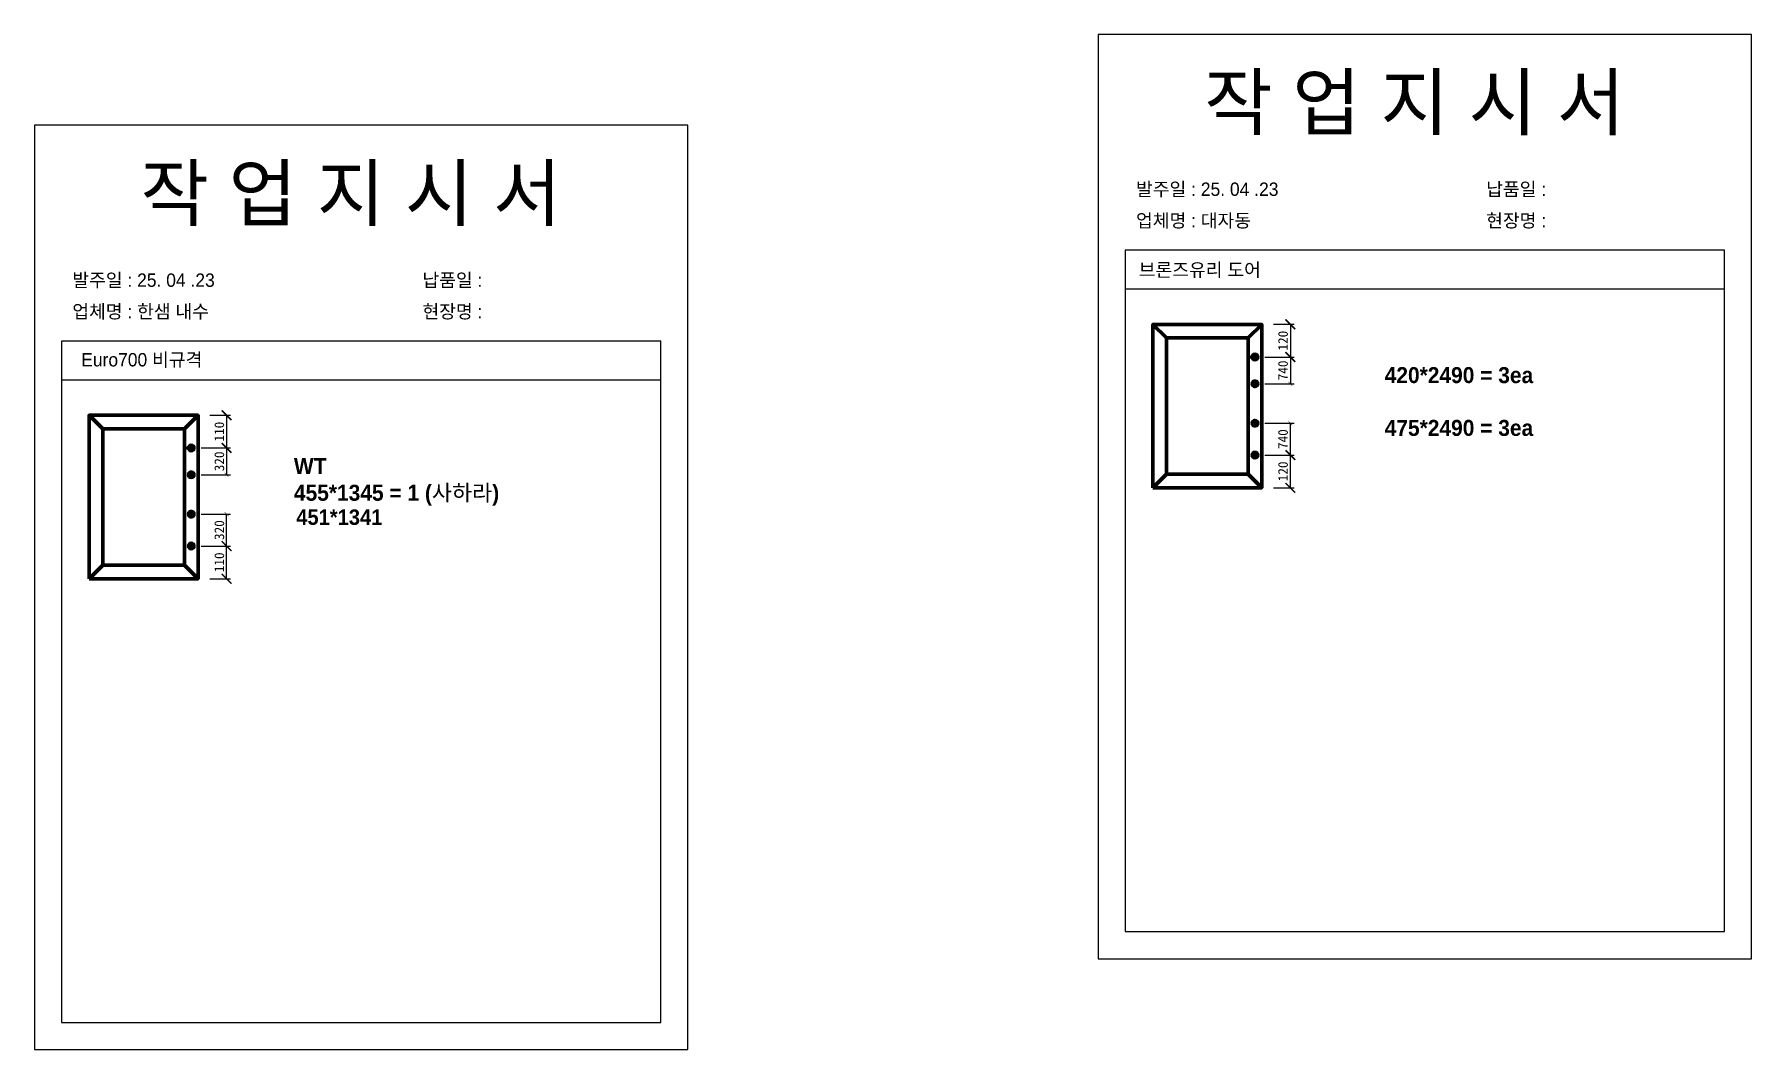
# Model space of a CAD drawing. Header units: millimetres. Extents: x -44117 to 256353, y -2095463 to 65325.
# Drawn here: x 113742 to 118156, y -84387 to -81777 of the extents above; entities that cross this region are included whole.
import ezdxf

# ---------------------------------------------------------------- set-up
doc = ezdxf.new("R2010")
doc.units = ezdxf.units.MM
doc.header["$LTSCALE"] = 10
doc.layers.add('Layer1', color=7, linetype='Continuous', lineweight=70)
doc.dimstyles.new('ISO-25', dxfattribs={"dimtxt": 2.5, "dimasz": 2.5, "dimexe": 1, "dimexo": 1, "dimtad": 1, "dimtxsty": 'Standard', "dimblk": 'ARCHTICK', "dimcen": 2.5, "dimadec": 0, "dimazin": 0, "dimtfac": 1, "dimtmove": 0, "dimatfit": 3, "dimfxl": 0, "dimarcsym": 0})

msp = doc.modelspace()

# ---------------------------------------------------------------- texts
at = {"attachment_point": 1}
for s, width, gutter_width, heights, insert, char_height in [('{\\fGulim|b0|i0|c129|p50;작 업 지 시 서}', 3307.3198183, 12.5, [-155.84554], (116749.14784, -81880.87604), 140), ('{\\fGulim|b0|i0|c129|p50;작 업 지 시 서}', 3307.3198183, 12.5, [-155.84554], (114014.90976, -82114.66655), 140), ('{\\fGulim|b0|i0|c129|p50;발주일 : 25. 04 .23}', 3307.3198183, 12.5, [34.50412], (116573.93849, -82157.59646), 34.3), ('{\\fGulim|b0|i0|c129|p50;납품일 :}', 3307.3198183, 12.5, [-37.67976], (117473.91647, -82157.59646), 34.3), ('{\\fGulim|b0|i0|c129|p50;업체명 : 대자동}', 3307.3198183, 12.5, [36.11279], (116573.93849, -82238.25264), 34.3), ('{\\fGulim|b0|i0|c129|p50;현장명 : }', 3307.3198183, 12.5, [-38.2735], (117473.91647, -82238.25264), 34.3), ('{\\fGulim|b0|i0|c129|p50;브론즈유리 도어}', 3307.3198183, 12.5, [-38.18216], (116580.98069, -82364.91874), 34.3), ('{\\fGulim|b0|i0|c129|p50;발주일 : 25. 04 .23}', 3307.3198183, 12.5, [34.50412], (113839.70041, -82391.38697), 34.3), ('{\\fGulim|b0|i0|c129|p50;납품일 :}', 3307.3198183, 12.5, [-37.67976], (114739.67839, -82391.38697), 34.3), ('{\\fGulim|b0|i0|c129|p50;업체명 : 한샘 내수}', 3307.3198183, 12.5, [36.11279], (113839.70041, -82472.04315), 34.3), ('{\\fGulim|b0|i0|c129|p50;현장명 : }', 3307.3198183, 12.5, [-38.2735], (114739.67839, -82472.04315), 34.3), ('{\\fGulim|b0|i0|c129|p50;Euro700 비규격}', 3307.3198183, 12.5, [-38.22783], (113862.60927, -82595.95212), 34.3), ('{\\fGulim|b1|i0|c129|p50;420*2490 = 3ea}', 2645.8558546, 10, [-42.24889], (117213.06551, -82632.08726), 41.16), ('{\\fGulim|b1|i0|c129|p50;475*2490 = 3ea}', 2645.8558546, 10, [-42.30333], (117213.06551, -82767.74071), 41.16), ('{\\fGulim|b1|i0|c129|p50;WT \\P455*1345 = 1 (사하라)}', 2645.8558546, 10, [-120.32222], (114409.26156, -82865.87777), 41.16)]:
    msp.add_mtext_dynamic_manual_height_columns(s, width=width, gutter_width=gutter_width, heights=heights, dxfattribs=dict(at, insert=insert, char_height=char_height))
at = {"color": 1, "insert": (114415.31774, -82997.97793), "char_height": 39.5136, "attachment_point": 1}
msp.add_mtext_dynamic_manual_height_columns('{\\fGulim|b1|i0|c129|p50;451*1341}', width=2540.0216204, gutter_width=9.6, heights=[-40.6112], dxfattribs=at)

# ---------------------------------------------------------------- blocks, each defined once
blk = doc.blocks.new('_ArchTick')
at = {"color": 0, "linetype": 'ByBlock', "const_width": 0.15}
blk.add_lwpolyline([(-0.5, -0.5), (0.5, 0.5)], dxfattribs=at)
blk = doc.blocks.new('*D2506')
at = {"color": 0, "lineweight": -2}
for p, q in [((114185.9, -83091.9), (114246.3, -83091.9)), ((114236.3, -83175.9), (114236.3, -83091.9)), ((114192.9, -83175.9), (114246.3, -83175.9))]:
    blk.add_line(p, q, dxfattribs=at)
at = {"layer": 'Defpoints', "color": 0}
for p in [(114155.9, -83091.9), (114236.3, -83091.9), (114162.9, -83175.9)]:
    blk.add_point(p, dxfattribs=at)
at = {"color": 0, "lineweight": -2, "xscale": 25, "yscale": 25, "zscale": 25}
for p, rotation in [((114236.3, -83091.9), 90), ((114236.3, -83175.9), 270)]:
    blk.add_blockref('_ArchTick', p, dxfattribs=dict(at, rotation=rotation))
at = {"color": 0, "insert": (114217.6, -83133.9), "char_height": 25, "attachment_point": 5, "rotation": 90}
blk.add_mtext('110', dxfattribs=at)
blk = doc.blocks.new('*D2507')
at = {"color": 0, "lineweight": -2}
for p, q in [((114192.9, -82755.9), (114246.3, -82755.9)), ((114236.3, -82755.9), (114236.3, -82839.9)), ((114185.9, -82839.9), (114246.3, -82839.9))]:
    blk.add_line(p, q, dxfattribs=at)
at = {"layer": 'Defpoints', "color": 0}
for p in [(114162.9, -82755.9), (114155.9, -82839.9), (114236.3, -82839.9)]:
    blk.add_point(p, dxfattribs=at)
at = {"color": 0, "lineweight": -2, "xscale": 25, "yscale": 25, "zscale": 25}
for p, rotation in [((114236.3, -82755.9), 90), ((114236.3, -82839.9), 270)]:
    blk.add_blockref('_ArchTick', p, dxfattribs=dict(at, rotation=rotation))
at = {"color": 0, "insert": (114217.6, -82797.9), "char_height": 25, "attachment_point": 5, "rotation": 90}
blk.add_mtext('110', dxfattribs=at)
blk = doc.blocks.new('*D2508')
at = {"color": 0, "lineweight": -2}
for p, q in [((114170.9, -82839.9), (114246.3, -82839.9)), ((114236.3, -82839.9), (114236.3, -82908.8)), ((114170.9, -82908.8), (114246.3, -82908.8))]:
    blk.add_line(p, q, dxfattribs=at)
at = {"layer": 'Defpoints', "color": 0}
for p in [(114155.9, -82839.9), (114155.9, -82908.8), (114236.3, -82908.8)]:
    blk.add_point(p, dxfattribs=at)
at = {"color": 0, "lineweight": -2, "xscale": 10, "yscale": 10, "zscale": 10}
for p, rotation in [((114236.3, -82839.9), 90), ((114236.3, -82908.8), 270)]:
    blk.add_blockref('_ArchTick', p, dxfattribs=dict(at, rotation=rotation))
at = {"color": 0, "insert": (114217.6, -82874.4), "char_height": 25, "attachment_point": 5, "rotation": 90}
blk.add_mtext('320', dxfattribs=at)
blk = doc.blocks.new('*D2509')
at = {"color": 0, "lineweight": -2}
for p, q in [((114170.9, -83010.1), (114246.3, -83010.1)), ((114236.3, -83091.9), (114236.3, -83010.1)), ((114170.9, -83091.9), (114246.3, -83091.9))]:
    blk.add_line(p, q, dxfattribs=at)
at = {"layer": 'Defpoints', "color": 0}
for p in [(114155.9, -83010.1), (114236.3, -83010.1), (114155.9, -83091.9)]:
    blk.add_point(p, dxfattribs=at)
at = {"color": 0, "lineweight": -2, "xscale": 10, "yscale": 10, "zscale": 10}
for p, rotation in [((114236.3, -83010.1), 90), ((114236.3, -83091.9), 270)]:
    blk.add_blockref('_ArchTick', p, dxfattribs=dict(at, rotation=rotation))
at = {"color": 0, "insert": (114217.6, -83051), "char_height": 25, "attachment_point": 5, "rotation": 90}
blk.add_mtext('320', dxfattribs=at)
blk = doc.blocks.new('*D2510')
at = {"color": 0, "lineweight": -2}
for p, q in [((116920.2, -82858.1), (116980.6, -82858.1)), ((116970.6, -82942.1), (116970.6, -82858.1)), ((116927.2, -82942.1), (116980.6, -82942.1))]:
    blk.add_line(p, q, dxfattribs=at)
at = {"layer": 'Defpoints', "color": 0}
for p in [(116890.2, -82858.1), (116970.6, -82858.1), (116897.2, -82942.1)]:
    blk.add_point(p, dxfattribs=at)
at = {"color": 0, "lineweight": -2, "xscale": 25, "yscale": 25, "zscale": 25}
for p, rotation in [((116970.6, -82858.1), 90), ((116970.6, -82942.1), 270)]:
    blk.add_blockref('_ArchTick', p, dxfattribs=dict(at, rotation=rotation))
at = {"color": 0, "insert": (116951.8, -82900.1), "char_height": 25, "attachment_point": 5, "rotation": 90}
blk.add_mtext('120', dxfattribs=at)
blk = doc.blocks.new('*D2511')
at = {"color": 0, "lineweight": -2}
for p, q in [((116927.2, -82522.1), (116980.6, -82522.1)), ((116970.6, -82522.1), (116970.6, -82606.1)), ((116920.2, -82606.1), (116980.6, -82606.1))]:
    blk.add_line(p, q, dxfattribs=at)
at = {"layer": 'Defpoints', "color": 0}
for p in [(116897.2, -82522.1), (116890.2, -82606.1), (116970.6, -82606.1)]:
    blk.add_point(p, dxfattribs=at)
at = {"color": 0, "lineweight": -2, "xscale": 25, "yscale": 25, "zscale": 25}
for p, rotation in [((116970.6, -82522.1), 90), ((116970.6, -82606.1), 270)]:
    blk.add_blockref('_ArchTick', p, dxfattribs=dict(at, rotation=rotation))
at = {"color": 0, "insert": (116951.8, -82564.1), "char_height": 25, "attachment_point": 5, "rotation": 90}
blk.add_mtext('120', dxfattribs=at)
blk = doc.blocks.new('*D2512')
at = {"color": 0, "lineweight": -2}
for p, q in [((116905.2, -82606.1), (116980.6, -82606.1)), ((116970.6, -82606.1), (116970.6, -82675)), ((116905.2, -82675), (116980.6, -82675))]:
    blk.add_line(p, q, dxfattribs=at)
at = {"layer": 'Defpoints', "color": 0}
for p in [(116890.2, -82606.1), (116890.2, -82675), (116970.6, -82675)]:
    blk.add_point(p, dxfattribs=at)
at = {"color": 0, "lineweight": -2, "xscale": 10, "yscale": 10, "zscale": 10}
for p, rotation in [((116970.6, -82606.1), 90), ((116970.6, -82675), 270)]:
    blk.add_blockref('_ArchTick', p, dxfattribs=dict(at, rotation=rotation))
at = {"color": 0, "insert": (116951.8, -82640.6), "char_height": 25, "attachment_point": 5, "rotation": 90}
blk.add_mtext('740', dxfattribs=at)
blk = doc.blocks.new('*D2513')
at = {"color": 0, "lineweight": -2}
for p, q in [((116905.2, -82776.3), (116980.6, -82776.3)), ((116970.6, -82858.1), (116970.6, -82776.3)), ((116905.2, -82858.1), (116980.6, -82858.1))]:
    blk.add_line(p, q, dxfattribs=at)
at = {"layer": 'Defpoints', "color": 0}
for p in [(116890.2, -82776.3), (116970.6, -82776.3), (116890.2, -82858.1)]:
    blk.add_point(p, dxfattribs=at)
at = {"color": 0, "lineweight": -2, "xscale": 10, "yscale": 10, "zscale": 10}
for p, rotation in [((116970.6, -82776.3), 90), ((116970.6, -82858.1), 270)]:
    blk.add_blockref('_ArchTick', p, dxfattribs=dict(at, rotation=rotation))
at = {"color": 0, "insert": (116951.8, -82817.2), "char_height": 25, "attachment_point": 5, "rotation": 90}
blk.add_mtext('740', dxfattribs=at)

# ---------------------------------------------------------------- dimensions: what is measured, and where the dimension line sits
for base, p1, p2, text, picture, middle in [((116970.56204, -82606.13815), (116897.17032, -82522.13815), (116890.17032, -82606.13815), '120', '*D2511', (116951.81204, -82564.13815)), ((114236.32396, -82839.92866), (114162.93224, -82755.92866), (114155.93224, -82839.92866), '110', '*D2507', (114217.57396, -82797.92866)), ((116970.56204, -82858.13815), (116897.17032, -82942.13815), (116890.17032, -82858.13815), '120', '*D2510', (116951.81204, -82900.13815)), ((114236.32396, -83091.92866), (114162.93224, -83175.92866), (114155.93224, -83091.92866), '110', '*D2506', (114217.57396, -83133.92866))]:
    dim = msp.add_linear_dim(base=base, p1=p1, p2=p2, angle=90, text=text, dimstyle='ISO-25', override={"dimscale": 10, "dimexo": 3, "dimtxsty": 'Standard'})
    dim.commit()
    dim.dimension.update_dxf_attribs({"geometry": picture, "text_midpoint": middle})
for base, p1, p2, text, picture, middle in [((116970.56204, -82674.98406), (116890.17032, -82606.13815), (116890.17032, -82674.98406), '740', '*D2512', (116970.56204, -82640.56111)), ((116970.56204, -82776.26743), (116890.17032, -82858.13815), (116890.17032, -82776.26743), '740', '*D2513', (116970.56204, -82817.20279)), ((114236.32396, -82908.77457), (114155.93224, -82839.92866), (114155.93224, -82908.77457), '320', '*D2508', (114236.32396, -82874.35161)), ((114236.32396, -83010.05794), (114155.93224, -83091.92866), (114155.93224, -83010.05794), '320', '*D2509', (114236.32396, -83050.9933))]:
    dim = msp.add_linear_dim(base=base, p1=p1, p2=p2, angle=90, text=text, dimstyle='ISO-25', override={"dimscale": 10, "dimasz": 1, "dimexo": 1.5, "dimtxsty": 'Standard'})
    dim.commit()
    dim.dimension.update_dxf_attribs({"geometry": picture, "text_midpoint": middle, "dimtype": 160})

# ---------------------------------------------------------------- linework, layer by layer
for p, q in [((118086.34124, -82331.88325), (116546.34124, -82331.88325)), ((118086.34124, -82431.88325), (116546.34124, -82431.88325)), ((115352.10316, -82565.67376), (113812.10316, -82565.67376)), ((115352.10316, -82665.67376), (113812.10316, -82665.67376))]:
    msp.add_line(p, q)
for points in [[(116476.34124, -84152.71353), (118156.34124, -84152.71353), (118156.34124, -81776.71353), (116476.34124, -81776.71353)], [(113742.10316, -84386.50404), (115422.10316, -84386.50404), (115422.10316, -82010.50404), (113742.10316, -82010.50404)]]:
    msp.add_lwpolyline(points, close=True)
for points in [[(116546.34124, -82331.88325), (116546.34124, -84082.71353), (118086.34124, -84082.71353), (118086.34124, -82331.88325)], [(113812.10316, -82565.67376), (113812.10316, -84316.50404), (115352.10316, -84316.50404), (115352.10316, -82565.67376)]]:
    msp.add_lwpolyline(points)
at = {"layer": 'Layer1'}
for p, q in [((116652.17032, -82557.13815), (116617.17032, -82522.13815)), ((116862.17032, -82557.13815), (116897.17032, -82522.13815)), ((116879.67032, -82595.63815), (116879.67032, -82616.63815)), ((116890.17032, -82674.98406), (116869.17032, -82674.98406)), ((116879.67032, -82664.48406), (116879.67032, -82685.48406)), ((113917.93224, -82790.92866), (113882.93224, -82755.92866)), ((114127.93224, -82790.92866), (114162.93224, -82755.92866)), ((116879.67032, -82765.76743), (116879.67032, -82786.76743)), ((116890.17032, -82776.26743), (116869.17032, -82776.26743)), ((114145.43224, -82829.42866), (114145.43224, -82850.42866)), ((116879.67032, -82847.63815), (116879.67032, -82868.63815)), ((114145.43224, -82898.27457), (114145.43224, -82919.27457)), ((116890.17032, -82858.13815), (116869.17032, -82858.13815)), ((114155.93224, -82908.77457), (114134.93224, -82908.77457)), ((116652.17032, -82907.13815), (116617.17032, -82942.13815)), ((116897.17032, -82942.13815), (116862.17032, -82907.13815)), ((114155.93224, -83010.05794), (114134.93224, -83010.05794)), ((114145.43224, -82999.55794), (114145.43224, -83020.55794)), ((114155.93224, -83091.92866), (114134.93224, -83091.92866)), ((114145.43224, -83081.42866), (114145.43224, -83102.42866)), ((113917.93224, -83140.92866), (113882.93224, -83175.92866)), ((114162.93224, -83175.92866), (114127.93224, -83140.92866))]:
    msp.add_line(p, q, dxfattribs=at)
for points in [[(116617.17032, -82942.13815), (116897.17032, -82942.13815), (116897.17032, -82522.13815), (116617.17032, -82522.13815)], [(116652.17032, -82907.13815), (116862.17032, -82907.13815), (116862.17032, -82557.13815), (116652.17032, -82557.13815)], [(116890.17032, -82606.13815), (116869.17032, -82606.13815)], [(113882.93224, -83175.92866), (114162.93224, -83175.92866), (114162.93224, -82755.92866), (113882.93224, -82755.92866)], [(113917.93224, -83140.92866), (114127.93224, -83140.92866), (114127.93224, -82790.92866), (113917.93224, -82790.92866)], [(114155.93224, -82839.92866), (114134.93224, -82839.92866)]]:
    msp.add_lwpolyline(points, close=True, dxfattribs=at)
for centre in [(116879.67032, -82606.13815), (116879.67032, -82674.98406), (116879.67032, -82776.26743), (114145.43224, -82839.92866), (116879.67032, -82858.13815), (114145.43224, -82908.77457), (114145.43224, -83010.05794), (114145.43224, -83091.92866)]:
    msp.add_circle(centre, 7, dxfattribs=at)

msp.set_redraw_order([(e.dxf.handle, doc.entitydb.next_handle()) for e in msp.query("TEXT MTEXT ATTDEF DIMENSION ARC_DIMENSION")])  # texts and dimensions are drawn at this point

doc.saveas('drawing.dxf')
